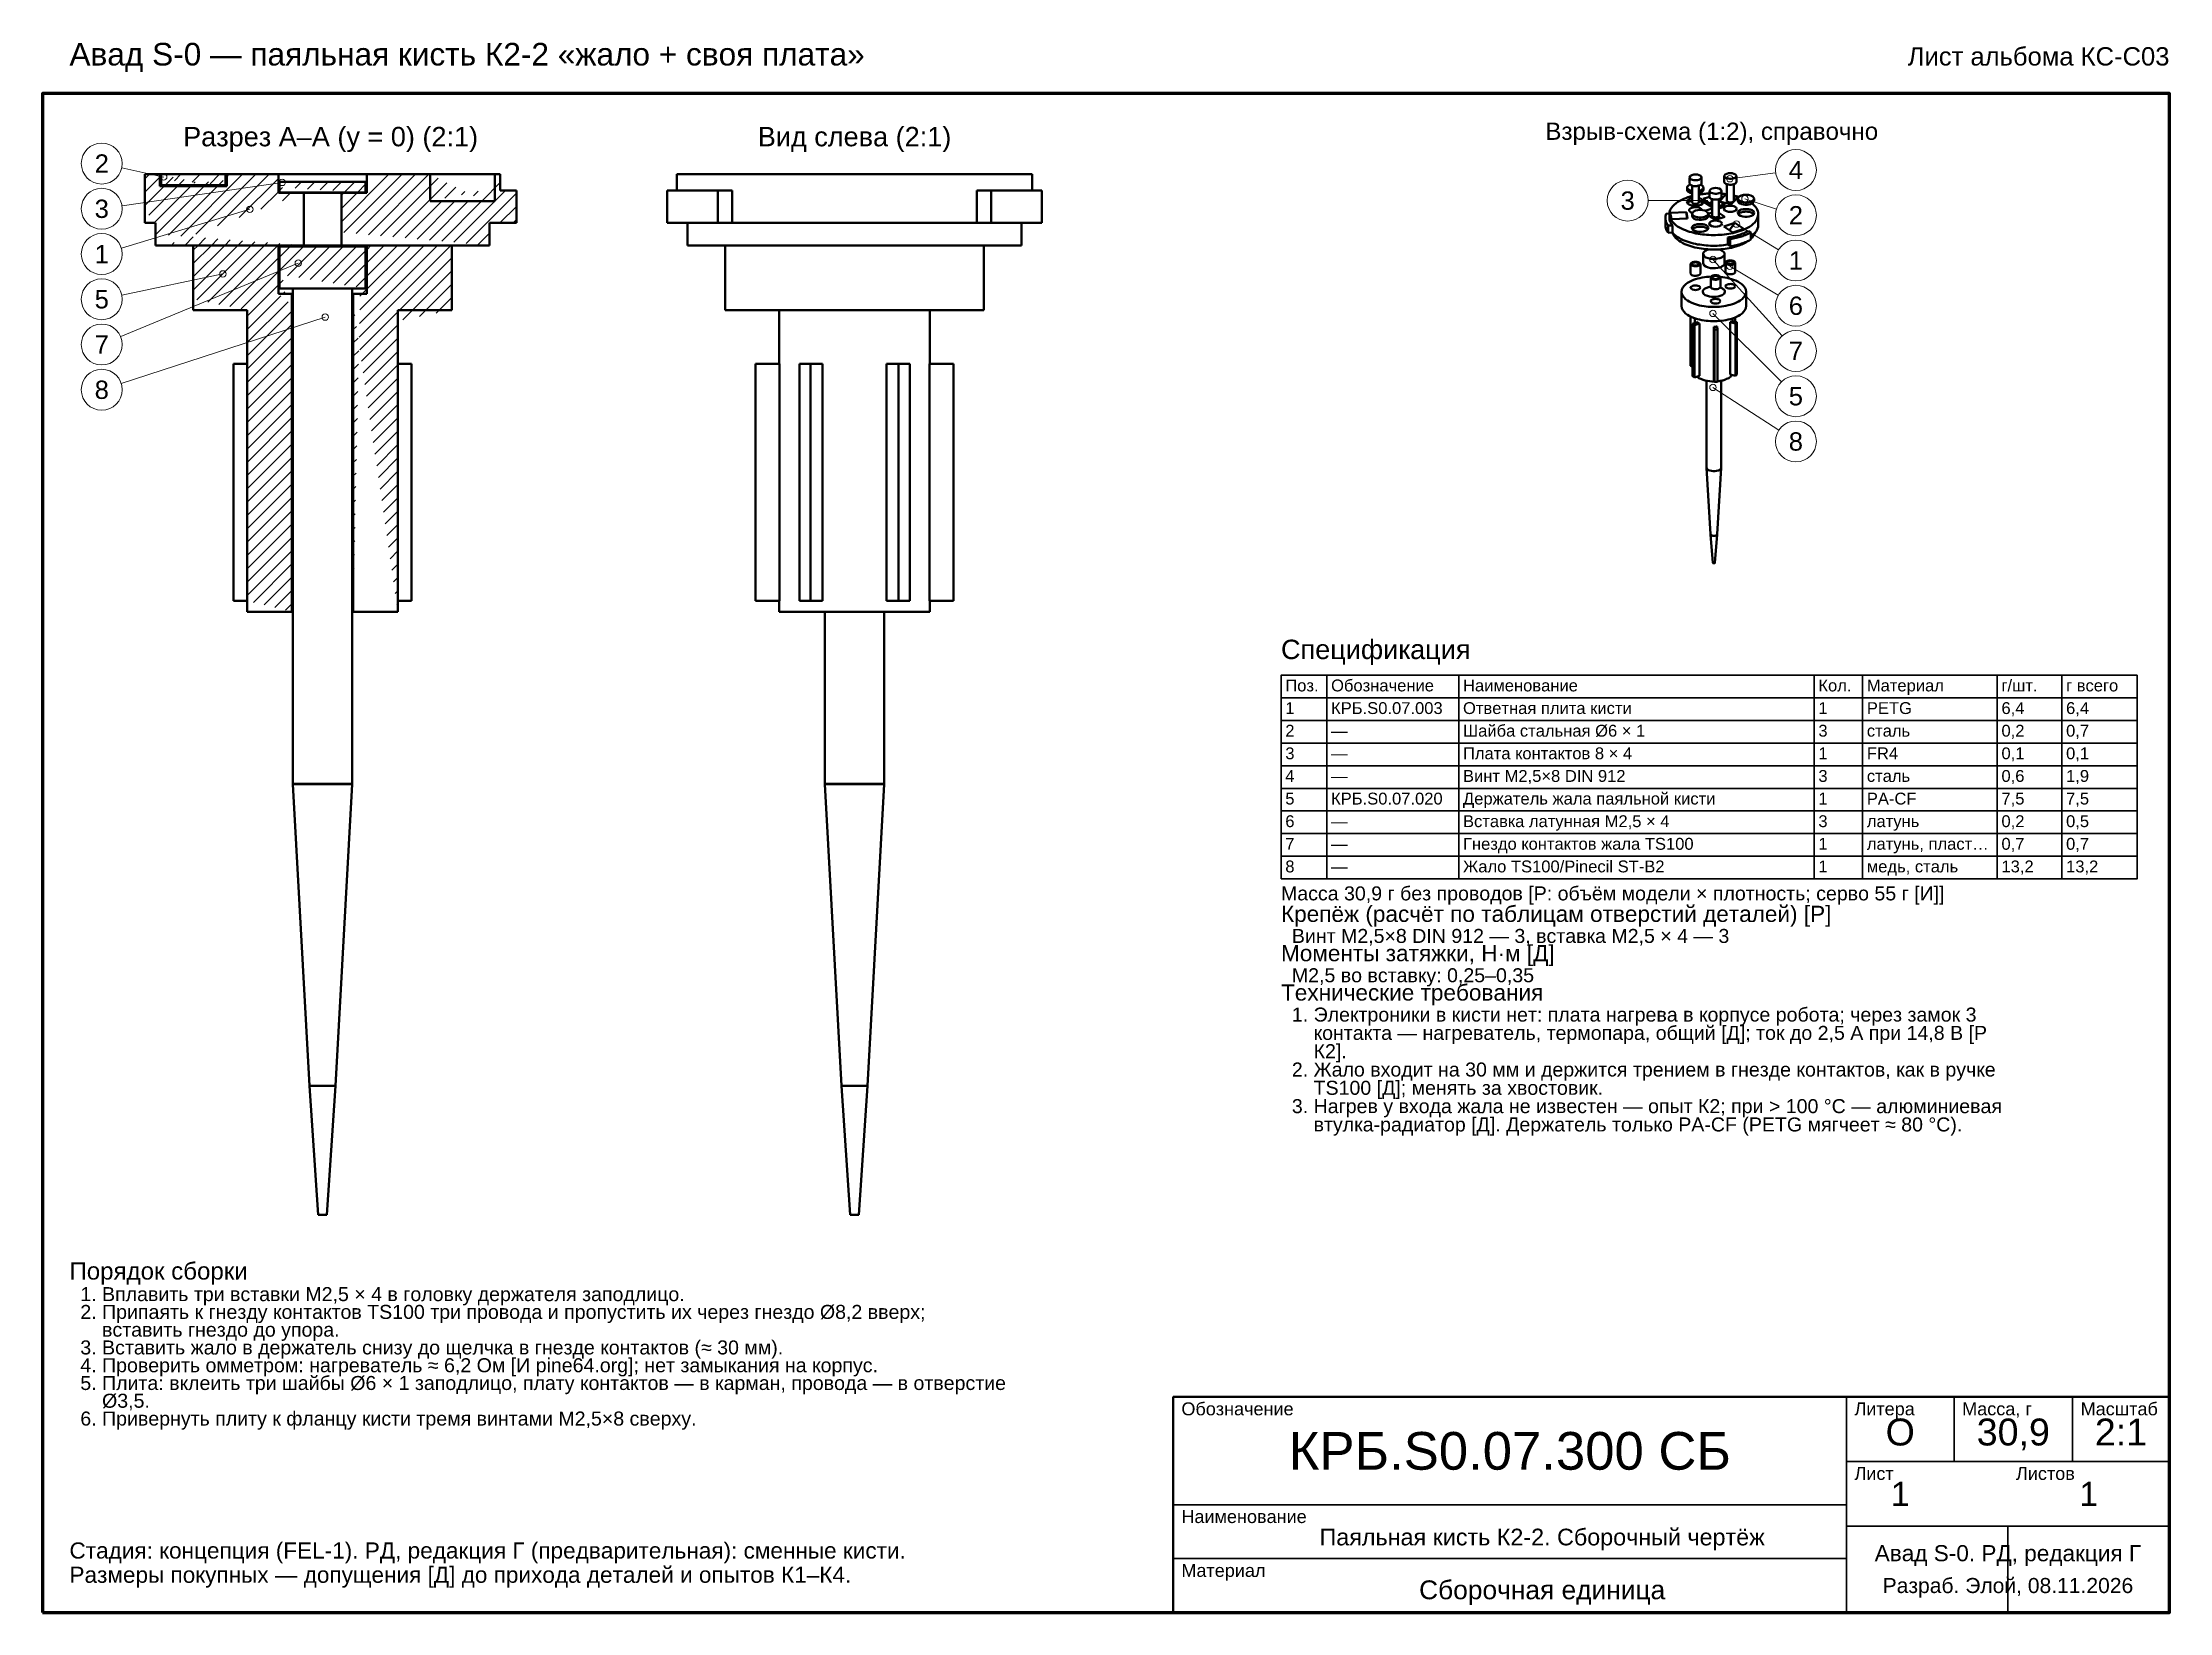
# Model space of a CAD drawing. Header units: millimetres. Extents: x 10 to 208, y 2 to 148.
import ezdxf
from ezdxf.enums import TextEntityAlignment as Align

# ---------------------------------------------------------------- set-up
doc = ezdxf.new("R2010")
doc.units = ezdxf.units.MM
doc.header["$LTSCALE"] = 0.5
for name, color, linetype, lineweight in [('КОНТУР', 7, 'Continuous', 50), ('РАЗМЕРЫ', 5, 'Continuous', 18), ('РАМКА', 7, 'Continuous', 70), ('ТАБЛИЦА', 7, 'Continuous', 35), ('ТЕКСТ', 7, 'Continuous', 25), ('ШТРИХОВКА', 8, 'Continuous', 9)]:
    doc.layers.add(name, color=color, linetype=linetype, lineweight=lineweight)
doc.styles.add('GOST', font='arial.ttf')

msp = doc.modelspace()

# ---------------------------------------------------------------- texts
at = {"layer": 'ТЕКСТ', "style": 'GOST'}
for s, height, p in [('Авад S-0 — паяльная кисть К2-2 «жало + своя плата»', 2.1, (12.5, 146.1)), ('Спецификация', 1.8, (125, 91)), ('Поз.', 1.1, (125.4, 88)), ('Обозначение', 1.1, (129.65, 88)), ('Наименование', 1.1, (141.9, 88)), ('Кол.', 1.1, (174.9, 88)), ('Материал', 1.1, (179.4, 88)), ('г/шт.', 1.1, (191.9, 88)), ('1', 1.1, (125.4, 85.9)), ('КРБ.S0.07.003', 1.1, (129.65, 85.9)), ('Ответная плита кисти', 1.1, (141.9, 85.9)), ('1', 1.1, (174.9, 85.9)), ('PETG', 1.1, (179.4, 85.9)), ('6,4', 1.1, (191.9, 85.9)), ('6,4', 1.1, (197.9, 85.9)), ('г всего', 1.1, (197.9, 88)), ('Шайба стальная Ø6 × 1', 1.1, (141.9, 83.8)), ('2', 1.1, (125.4, 83.8)), ('—', 1.1, (129.65, 83.8)), ('3', 1.1, (174.9, 83.8)), ('сталь', 1.1, (179.4, 83.8)), ('0,2', 1.1, (191.9, 83.8)), ('0,7', 1.1, (197.9, 83.8)), ('3', 1.1, (125.4, 81.7)), ('—', 1.1, (129.65, 81.7)), ('Плата контактов 8 × 4', 1.1, (141.9, 81.7)), ('1', 1.1, (174.9, 81.7)), ('FR4', 1.1, (179.4, 81.7)), ('0,1', 1.1, (191.9, 81.7)), ('0,1', 1.1, (197.9, 81.7)), ('4', 1.1, (125.4, 79.6)), ('—', 1.1, (129.65, 79.6)), ('Винт M2,5×8 DIN 912', 1.1, (141.9, 79.6)), ('3', 1.1, (174.9, 79.6)), ('сталь', 1.1, (179.4, 79.6)), ('0,6', 1.1, (191.9, 79.6)), ('1,9', 1.1, (197.9, 79.6)), ('5', 1.1, (125.4, 77.5)), ('КРБ.S0.07.020', 1.1, (129.65, 77.5)), ('Держатель жала паяльной кисти', 1.1, (141.9, 77.5)), ('1', 1.1, (174.9, 77.5)), ('PA-CF', 1.1, (179.4, 77.5)), ('7,5', 1.1, (191.9, 77.5)), ('7,5', 1.1, (197.9, 77.5)), ('6', 1.1, (125.4, 75.4)), ('—', 1.1, (129.65, 75.4)), ('Вставка латунная M2,5 × 4', 1.1, (141.9, 75.4)), ('3', 1.1, (174.9, 75.4)), ('латунь', 1.1, (179.4, 75.4)), ('0,2', 1.1, (191.9, 75.4)), ('0,5', 1.1, (197.9, 75.4)), ('7', 1.1, (125.4, 73.3)), ('—', 1.1, (129.65, 73.3)), ('Гнездо контактов жала TS100', 1.1, (141.9, 73.3)), ('1', 1.1, (174.9, 73.3)), ('латунь, пласт…', 1.1, (179.4, 73.3)), ('0,7', 1.1, (191.9, 73.3)), ('0,7', 1.1, (197.9, 73.3)), ('8', 1.1, (125.4, 71.2)), ('—', 1.1, (129.65, 71.2)), ('Жало TS100/Pinecil ST-B2', 1.1, (141.9, 71.2)), ('1', 1.1, (174.9, 71.2)), ('медь, сталь', 1.1, (179.4, 71.2)), ('13,2', 1.1, (191.9, 71.2)), ('13,2', 1.1, (197.9, 71.2)), ('Масса 30,9 г без проводов [Р: объём модели × плотность; серво 55 г [И]]', 1.3, (125, 68.6)), ('Крепёж (расчёт по таблицам отверстий деталей) [Р]', 1.5, (125, 66.6)), ('  Винт M2,5×8 DIN 912 — 3, вставка M2,5 × 4 — 3', 1.3, (125, 64.65)), ('Моменты затяжки, Н·м [Д]', 1.5, (125, 62.95)), ('  M2,5 во вставку: 0,25–0,35', 1.3, (125, 61)), ('Технические требования', 1.5, (125, 59.3)), ('  1. Электроники в кисти нет: плата нагрева в корпусе робота; через замок 3', 1.3, (125, 57.35)), ('      контакта — нагреватель, термопара, общий [Д]; ток до 2,5 А при 14,8 В [Р', 1.3, (125, 55.65)), ('      К2].', 1.3, (125, 53.95)), ('  2. Жало входит на 30 мм и держится трением в гнезде контактов, как в ручке', 1.3, (125, 52.25)), ('      TS100 [Д]; менять за хвостовик.', 1.3, (125, 50.55)), ('  3. Нагрев у входа жала не известен — опыт К2; при > 100 °C — алюминиевая', 1.3, (125, 48.85)), ('      втулка-радиатор [Д]. Держатель только PA-CF (PETG мягчеет ≈ 80 °C).', 1.3, (125, 47.15)), ('Порядок сборки', 1.6, (12.5, 33.4)), ('  1. Вплавить три вставки M2,5 × 4 в головку держателя заподлицо.', 1.3, (12.5, 31.4)), ('  2. Припаять к гнезду контактов TS100 три провода и пропустить их через гнездо Ø8,2 вверх;', 1.3, (12.5, 29.75)), ('  3. Вставить жало в держатель снизу до щелчка в гнезде контактов (≈ 30 мм).', 1.3, (12.5, 26.45)), ('      вставить гнездо до упора.', 1.3, (12.5, 28.1)), ('  4. Проверить омметром: нагреватель ≈ 6,2 Ом [И pine64.org]; нет замыкания на корпус.', 1.3, (12.5, 24.8)), ('  5. Плита: вклеить три шайбы Ø6 × 1 заподлицо, плату контактов — в карман, провода — в отверстие', 1.3, (12.5, 23.15)), ('      Ø3,5.', 1.3, (12.5, 21.5)), ('Обозначение', 1.2, (115.75, 20.8)), ('Литера', 1.2, (178.25, 20.8)), ('Масса, г', 1.2, (188.25, 20.8)), ('Масштаб', 1.2, (199.25, 20.8)), ('  6. Привернуть плиту к фланцу кисти тремя винтами M2,5×8 сверху.', 1.3, (12.5, 19.85)), ('Лист', 1.2, (178.25, 14.8)), ('Листов', 1.2, (193.25, 14.8)), ('Наименование', 1.2, (115.75, 10.8)), ('Стадия: концепция (FEL-1). РД, редакция Г (предварительная): сменные кисти.', 1.5, (12.5, 7.5)), ('Размеры покупных — допущения [Д] до прихода деталей и опытов К1–К4.', 1.5, (12.5, 5.25)), ('Материал', 1.2, (115.75, 5.8))]:
    msp.add_text(s, height=height, dxfattribs=at).set_placement(p)
msp.add_text('Лист альбома КС-С03', height=1.7, dxfattribs=at).set_placement((207.5, 146.1), align=Align.RIGHT)
for s, height, p in [('Разрез А–А (y = 0) (2:1)', 1.8, (36.75, 139.5)), ('Вид слева (2:1)', 1.8, (85.4, 139.5)), ('Взрыв-схема (1:2), справочно', 1.6, (165, 140)), ('2', 1.7, (15.5, 137)), ('4', 1.7, (172.81, 136.4)), ('3', 1.7, (157.19, 133.56)), ('3', 1.7, (15.5, 132.8)), ('2', 1.7, (172.81, 132.2)), ('1', 1.7, (15.5, 128.6)), ('1', 1.7, (172.81, 128)), ('5', 1.7, (15.5, 124.4)), ('6', 1.7, (172.81, 123.8)), ('7', 1.7, (15.5, 120.2)), ('7', 1.7, (172.81, 119.6)), ('8', 1.7, (15.5, 116)), ('5', 1.7, (172.81, 115.4)), ('8', 1.7, (172.81, 111.2)), ('О', 2.5, (182.5, 19.25)), ('30,9', 2.5, (193, 19.25)), ('2:1', 2.5, (203, 19.25)), ('КРБ.S0.07.300 СБ', 3.5, (146.25, 17.5)), ('1', 2.25, (182.5, 13.5)), ('1', 2.25, (200, 13.5)), ('Паяльная кисть К2-2. Сборочный чертёж', 1.5501, (149.25, 9.5)), ('Авад S-0. РД, редакция Г', 1.5, (192.5, 8)), ('Сборочная единица', 1.75, (149.25, 4.6)), ('Разраб. Элой, 08.11.2026', 1.4, (192.5, 5))]:
    msp.add_text(s, height=height, dxfattribs=at).set_placement(p, align=Align.MIDDLE_CENTER)

# ---------------------------------------------------------------- hatches: boundary and pattern name
at = {"layer": 'ШТРИХОВКА'}
h = msp.add_hatch(dxfattribs=at)
h.set_pattern_fill('ANSI31', scale=0.275)
h.paths.add_polyline_path([(20.9, 136), (20.2, 136), (19.5, 136), (19.5, 134.87), (19.5, 133.75), (19.5, 132.62), (20.5, 131.5), (20, 131.5), (20.5, 131.5), (20.5, 130.45), (34.25, 129.4), (33.19, 129.4), (32.13, 129.4), (31.08, 129.4), (30.02, 129.4), (28.96, 129.4), (27.9, 129.4), (26.85, 129.4), (25.79, 129.4), (24.73, 129.4), (23.67, 129.4), (22.62, 129.4), (21.56, 129.4), (34.25, 134.29), (34.25, 133.07), (34.25, 131.85), (34.25, 130.62), (34.25, 134.29), (33.08, 134.29), (31.9, 134.29), (31.9, 135.15), (31.9, 136), (30.7, 136), (29.5, 136), (28.3, 136), (27.1, 136), (27.1, 135.45), (20.9, 134.9), (21.93, 134.9), (22.97, 134.9), (24, 134.9), (25.03, 134.9), (26.07, 134.9), (20.9, 136), (20.9, 135.45)])
h = msp.add_hatch(dxfattribs=at)
h.set_pattern_fill('ANSI31', scale=0.4)
h.paths.add_polyline_path([(27, 135), (27, 135.5), (27, 136), (26, 136), (25, 136), (24, 136), (23, 136), (22, 136), (21, 136), (21, 135.5), (27, 135), (26, 135), (25, 135), (24, 135), (23, 135), (22, 135)])
h = msp.add_hatch(dxfattribs=at)
h.set_pattern_fill('ANSI31', scale=0.275)
h.paths.add_polyline_path([(40, 134.3), (39, 134.3), (38, 134.3), (37, 134.3), (36, 134.3), (35, 134.3), (34, 134.3), (33, 134.3), (40, 134.3), (40, 134.8), (40, 135.3), (39, 135.3), (38, 135.3), (37, 135.3), (36, 135.3), (35, 135.3), (34, 135.3), (33, 135.3), (32, 134.3), (32, 134.8)])
h = msp.add_hatch(dxfattribs=at)
h.set_pattern_fill('ANSI31', scale=0.275)
h.paths.add_polyline_path([(54, 131.5), (54, 132.5), (54, 133.5), (54, 134.5), (53.25, 134.5), (52.5, 134.5), (52.5, 135.25), (52.5, 136), (52.25, 136), (52, 136), (52, 134.75), (46, 133.5), (47, 133.5), (48, 133.5), (49, 133.5), (50, 133.5), (51, 133.5), (46, 136), (46, 134.75), (46, 136), (44.82, 136), (43.64, 136), (42.46, 136), (41.28, 136), (40.1, 134.29), (40.1, 135.15), (40.1, 134.29), (38.92, 134.29), (37.75, 134.29), (37.75, 133.07), (37.75, 131.85), (37.75, 130.62), (51.5, 129.4), (50.44, 129.4), (49.38, 129.4), (48.33, 129.4), (47.27, 129.4), (46.21, 129.4), (45.15, 129.4), (44.1, 129.4), (43.04, 129.4), (41.98, 129.4), (40.92, 129.4), (39.87, 129.4), (38.81, 129.4), (51.5, 129.4), (51.5, 130.45), (51.9, 131.5), (51.7, 131.5), (52.5, 131.5), (52.2, 131.5), (54, 131.5), (53.25, 131.5)])
h = msp.add_hatch(dxfattribs=at)
h.set_pattern_fill('ANSI31', scale=0.275)
h.paths.add_polyline_path([(31.9, 129.4), (30.77, 129.4), (29.64, 129.4), (28.51, 129.4), (27.39, 129.4), (26.26, 129.4), (25.13, 129.4), (24, 129.4), (24, 128.4), (24, 127.4), (24, 126.4), (24, 125.4), (24, 124.4), (29, 123.4), (28, 123.4), (27, 123.4), (26, 123.4), (25, 123.4), (29, 123.4), (29, 122.4), (29, 121.4), (29, 120.4), (29, 119.4), (29, 118.4), (29, 117.4), (29, 116.4), (29, 115.4), (29, 114.4), (29, 113.4), (29, 112.4), (29, 111.4), (29, 110.4), (29, 109.4), (29, 108.4), (29, 107.4), (29, 106.4), (29, 105.4), (29, 104.4), (29, 103.4), (29, 102.4), (29, 101.4), (29, 100.4), (29, 99.4), (29, 98.4), (29, 97.4), (29, 96.4), (33.15, 95.4), (32.11, 95.4), (31.08, 95.4), (30.04, 95.4), (33.15, 95.4), (33.15, 96.42), (33.15, 97.43), (33.15, 98.45), (33.15, 99.47), (33.15, 100.49), (33.15, 101.5), (33.15, 102.52), (33.15, 103.54), (33.15, 104.56), (33.15, 105.57), (33.15, 106.59), (33.15, 107.61), (33.15, 108.62), (33.15, 109.64), (33.15, 110.66), (33.15, 111.68), (33.15, 112.69), (33.15, 113.71), (33.15, 114.73), (33.15, 115.74), (33.15, 116.76), (33.15, 117.78), (33.15, 118.8), (33.15, 119.81), (33.15, 120.83), (33.15, 121.85), (33.15, 122.87), (33.15, 123.88), (31.9, 124.9), (32.52, 124.9), (31.9, 129.4), (31.9, 128.27), (31.9, 127.15), (31.9, 126.02)])
h = msp.add_hatch(dxfattribs=at)
h.set_pattern_fill('ANSI31', scale=0.275)
h.paths.add_polyline_path([(40, 125.4), (40, 126.7), (40, 128), (40, 129.3), (39, 129.3), (38, 129.3), (37, 129.3), (36, 129.3), (35, 129.3), (34, 129.3), (33, 129.3), (32, 129.3), (32, 128), (32, 126.7), (40, 125.4), (39, 125.4), (38, 125.4), (37, 125.4), (36, 125.4), (35, 125.4), (34, 125.4), (33, 125.4)])
h = msp.add_hatch(dxfattribs=at)
h.set_pattern_fill('ANSI31', scale=0.275)
h.paths.add_polyline_path([(48, 123.4), (48, 124.4), (48, 125.4), (48, 126.4), (48, 127.4), (48, 128.4), (48, 129.4), (46.87, 129.4), (45.74, 129.4), (44.61, 129.4), (43.49, 129.4), (42.36, 129.4), (41.23, 129.4), (40.1, 129.4), (40.1, 128.27), (40.1, 127.15), (40.1, 126.02), (38.85, 124.9), (39.48, 124.9), (38.85, 95.4), (38.85, 96.42), (38.85, 97.43), (38.85, 98.45), (38.85, 99.47), (38.85, 100.49), (38.85, 101.5), (38.85, 102.52), (38.85, 103.54), (38.85, 104.56), (38.85, 105.57), (38.85, 106.59), (38.85, 107.61), (38.85, 108.62), (38.85, 109.64), (38.85, 110.66), (38.85, 111.68), (38.85, 112.69), (38.85, 113.71), (38.85, 114.73), (38.85, 115.74), (38.85, 116.76), (38.85, 117.78), (38.85, 118.8), (38.85, 119.81), (38.85, 120.83), (38.85, 121.85), (38.85, 122.87), (38.85, 123.88), (43, 95.4), (41.96, 95.4), (40.92, 95.4), (39.89, 95.4), (43, 95.4), (43, 96.4), (43, 97.4), (43, 98.4), (43, 99.4), (43, 100.4), (43, 101.4), (43, 102.4), (43, 103.4), (43, 104.4), (43, 105.4), (43, 106.4), (43, 107.4), (43, 108.4), (43, 109.4), (43, 110.4), (43, 111.4), (43, 112.4), (43, 113.4), (43, 114.4), (43, 115.4), (43, 116.4), (43, 117.4), (43, 118.4), (43, 119.4), (43, 120.4), (43, 121.4), (43, 122.4), (48, 123.4), (47, 123.4), (46, 123.4), (45, 123.4), (44, 123.4)])

# ---------------------------------------------------------------- linework, layer by layer
at = {"layer": 'КОНТУР'}
for p, q in [((19.5, 136), (19.5, 131.5)), ((20.9, 136), (19.5, 136)), ((20.9, 136), (20.9, 134.9)), ((20.9, 134.9), (27.1, 134.9)), ((21, 136), (21, 135)), ((27, 136), (21, 136)), ((27, 135), (21, 135)), ((27, 135), (27, 136)), ((31.9, 136), (27.1, 136)), ((27.1, 136), (27.1, 134.9)), ((40.1, 136), (31.9, 136)), ((31.9, 134.29), (31.9, 136)), ((32, 134.3), (32, 135.3)), ((40, 135.3), (32, 135.3)), ((40, 134.3), (40, 135.3)), ((46, 136), (40.1, 136)), ((40.1, 134.29), (40.1, 136)), ((46, 136), (46, 133.5)), ((52, 136), (46, 136)), ((52.5, 136), (52, 136)), ((52, 136), (52, 133.5)), ((52.5, 134.5), (52.5, 136)), ((54, 134.5), (52.5, 134.5)), ((54, 131.5), (54, 134.5)), ((68, 134.5), (68, 131.5)), ((68.9, 136), (68.9, 134.5)), ((72.7, 134.5), (74.05, 134.5)), ((72.7, 134.5), (72.7, 131.5)), ((74.05, 134.5), (74.05, 131.5)), ((96.75, 134.5), (96.75, 131.5)), ((98.1, 134.5), (96.75, 134.5)), ((98.1, 134.5), (98.1, 131.5)), ((101.9, 136), (101.9, 134.5)), ((102.8, 134.5), (102.8, 131.5)), ((162.72, 134.77), (162.72, 134.55)), ((162.93, 135.71), (162.93, 135.16)), ((163.18, 134.94), (163.18, 133.4)), ((163.8, 134.94), (163.8, 133.4)), ((164.05, 135.71), (164.05, 135.16)), ((164.22, 134.77), (164.22, 134.55)), ((164.79, 134.47), (164.79, 133.91)), ((165.91, 134.47), (165.91, 133.91)), ((166.16, 135.85), (166.16, 135.3)), ((166.41, 135.08), (166.41, 133.53)), ((167.04, 135.08), (167.04, 133.53)), ((167.29, 135.85), (167.29, 135.3)), ((34.25, 134.29), (31.9, 134.29)), ((40, 134.3), (32, 134.3)), ((34.25, 134.29), (34.25, 129.4)), ((40.1, 134.29), (37.75, 134.29)), ((37.75, 134.29), (37.75, 129.4)), ((46, 133.5), (52, 133.5)), ((160.76, 132.34), (161.06, 132.35)), ((162.64, 132.49), (161.15, 132.42)), ((161.26, 131.84), (161.15, 132.42)), ((162.75, 131.9), (162.64, 132.49)), ((162.68, 131.9), (162.64, 132.49)), ((163.17, 132.34), (163.17, 132.12)), ((164.2, 133.72), (164.79, 133.91)), ((164.2, 133.49), (164.2, 133.72)), ((164.2, 133.72), (165.04, 133.16)), ((164.2, 133.49), (165.04, 132.94)), ((164.39, 132.62), (165.03, 132.83)), ((164.67, 132.34), (165.03, 132.46)), ((164.67, 132.34), (164.67, 132.12)), ((165.04, 132.83), (165.03, 132.83)), ((165.03, 132.46), (165.03, 132.83)), ((165.03, 132.46), (165.04, 132.45)), ((165.04, 133.69), (165.04, 132.15)), ((165.66, 133.69), (165.66, 132.15)), ((165.66, 133.56), (166.17, 133.22)), ((165.66, 133.05), (166.17, 133.22)), ((165.66, 132.83), (166.17, 133)), ((166.21, 132.04), (165.66, 132.41)), ((166.31, 134.12), (165.72, 133.52)), ((165.82, 133.45), (166.81, 133.24)), ((166.17, 133), (166.17, 133.22)), ((166.31, 134.12), (166.41, 134.1)), ((166.31, 134.12), (166.41, 134)), ((166.69, 133.26), (166.82, 133.39)), ((166.81, 133.24), (167.44, 133.87)), ((167.04, 133.96), (167.44, 133.87)), ((167.04, 133.57), (167.44, 133.87)), ((167.43, 133.74), (167.43, 133.52)), ((168.93, 133.74), (168.93, 133.52)), ((20.5, 131.5), (19.5, 131.5)), ((20.5, 131.5), (20.5, 129.4)), ((51.5, 129.4), (51.5, 131.5)), ((51.9, 131.5), (51.5, 131.5)), ((52.5, 131.5), (51.9, 131.5)), ((54, 131.5), (52.5, 131.5)), ((69.9, 131.5), (69.9, 129.4)), ((72.7, 131.5), (74.05, 131.5)), ((98.1, 131.5), (96.75, 131.5)), ((100.9, 131.5), (100.9, 129.4)), ((160.69, 131.96), (160.69, 131.3)), ((160.96, 131.24), (161.35, 131.25)), ((160.96, 131.24), (160.96, 130.58)), ((160.96, 130.58), (161.35, 130.59)), ((161.06, 132.3), (161.06, 131.96)), ((161.26, 131.84), (162.75, 131.9)), ((161.35, 131.25), (161.35, 130.59)), ((165.35, 131.76), (164.67, 132.21)), ((165.35, 131.76), (166.21, 132.04)), ((165.61, 132.07), (165.83, 131.92)), ((167.13, 131.5), (166.11, 131.17)), ((166.11, 131.17), (166.97, 130.59)), ((167.13, 131.5), (166.64, 130.81)), ((167.99, 130.93), (166.97, 130.59)), ((167.99, 130.93), (167.13, 131.5)), ((168.64, 130.61), (168.42, 130.76)), ((168.64, 130.61), (168.64, 129.95)), ((169.31, 132.3), (169.31, 131.3)), ((34.25, 129.4), (20.5, 129.4)), ((24, 129.4), (24, 123.4)), ((31.9, 129.4), (24, 129.4)), ((31.9, 129.4), (31.9, 124.9)), ((32, 129.3), (32, 125.4)), ((40, 129.3), (32, 129.3)), ((51.5, 129.4), (37.75, 129.4)), ((40, 125.4), (40, 129.3)), ((48, 129.4), (40.1, 129.4)), ((40.1, 129.4), (40.1, 124.9)), ((48, 123.4), (48, 129.4)), ((73.4, 129.4), (73.4, 123.4)), ((97.4, 129.4), (97.4, 123.4)), ((164.19, 128.61), (164.19, 127.75)), ((166.19, 128.61), (166.19, 127.75)), ((166.72, 129.98), (166.49, 130.13)), ((166.49, 130.13), (166.49, 129.47)), ((166.72, 129.32), (166.49, 129.47)), ((166.72, 129.98), (166.72, 129.32)), ((163.04, 127.68), (163.04, 126.8)), ((163.94, 127.68), (163.94, 126.8)), ((164.9, 126.43), (164.9, 125.55)), ((165.8, 126.43), (165.8, 125.55)), ((166.27, 127.81), (166.27, 126.93)), ((167.17, 127.81), (167.17, 126.93)), ((31.9, 124.9), (33.15, 124.9)), ((40, 125.4), (32, 125.4)), ((33.15, 95.4), (33.15, 124.9)), ((33.25, 125.4), (33.25, 79.41)), ((38.75, 79.41), (38.75, 125.4)), ((38.85, 124.9), (40.1, 124.9)), ((38.85, 95.4), (38.85, 124.9)), ((162.19, 125.1), (162.19, 123.78)), ((168.19, 125.1), (168.19, 123.78)), ((29, 123.4), (24, 123.4)), ((29, 123.4), (29, 95.4)), ((48, 123.4), (43, 123.4)), ((43, 95.4), (43, 123.4)), ((78.4, 123.4), (78.4, 118.4)), ((92.4, 123.4), (92.4, 118.4)), ((163.04, 118.21), (163.04, 122.79)), ((163.44, 122.63), (163.44, 122.18)), ((166.94, 122.63), (166.94, 122.37)), ((167.16, 122.32), (167.16, 122.71)), ((163.67, 122.26), (163.22, 122.11)), ((163.22, 122.11), (163.39, 121.99)), ((163.22, 117.25), (163.22, 122.11)), ((163.85, 122.14), (163.39, 121.99)), ((163.39, 117.14), (163.39, 121.99)), ((163.85, 122.14), (163.85, 117.29)), ((165.19, 121.85), (165.19, 116.99)), ((165.19, 121.85), (165.24, 121.59)), ((165.24, 121.59), (165.54, 121.6)), ((165.24, 116.73), (165.24, 121.59)), ((165.49, 121.86), (165.54, 121.6)), ((165.54, 116.75), (165.54, 121.6)), ((166.7, 122.26), (166.7, 117.41)), ((166.7, 122.26), (167.21, 122.15)), ((166.83, 122.39), (167.34, 122.28)), ((167.21, 122.15), (167.34, 122.28)), ((167.21, 117.3), (167.21, 122.15)), ((167.34, 117.42), (167.34, 122.28)), ((29, 118.4), (27.73, 118.4)), ((27.73, 96.4), (27.73, 118.4)), ((43, 118.4), (44.27, 118.4)), ((44.27, 96.4), (44.27, 118.4)), ((78.42, 118.4), (76.2, 118.4)), ((76.2, 96.4), (76.2, 118.4)), ((78.42, 118.4), (78.42, 96.4)), ((80.28, 118.4), (81.32, 118.4)), ((80.28, 96.4), (80.28, 118.4)), ((82.43, 118.4), (81.32, 118.4)), ((81.32, 96.4), (81.32, 118.4)), ((82.43, 118.4), (82.43, 96.4)), ((88.37, 118.4), (88.37, 96.4)), ((88.37, 118.4), (89.48, 118.4)), ((89.48, 118.4), (90.52, 118.4)), ((89.48, 96.4), (89.48, 118.4)), ((90.52, 96.4), (90.52, 118.4)), ((92.37, 118.4), (92.37, 96.4)), ((92.37, 118.4), (94.6, 118.4)), ((94.6, 96.4), (94.6, 118.4)), ((163.22, 118.17), (163.04, 118.21)), ((163.22, 117.25), (163.39, 117.14)), ((163.85, 117.29), (163.39, 117.14)), ((164.5, 116.84), (164.5, 108.77)), ((165.19, 116.99), (165.24, 116.73)), ((165.24, 116.73), (165.54, 116.75)), ((165.87, 116.84), (165.87, 108.77)), ((166.7, 117.41), (167.21, 117.3)), ((167.21, 117.3), (167.34, 117.42)), ((164.5, 108.77), (164.5, 108.77)), ((164.89, 102.58), (164.5, 108.75)), ((165.49, 102.58), (165.87, 108.75)), ((165.87, 108.77), (165.87, 108.77)), ((165.09, 99.93), (164.89, 102.57)), ((165.29, 99.93), (165.49, 102.57)), ((29, 96.4), (27.73, 96.4)), ((33.15, 95.4), (29, 95.4)), ((43, 95.4), (38.85, 95.4)), ((43, 96.4), (44.27, 96.4)), ((78.42, 96.4), (76.2, 96.4)), ((78.4, 96.4), (78.4, 95.4)), ((80.28, 96.4), (81.32, 96.4)), ((82.43, 96.4), (81.32, 96.4)), ((82.65, 95.4), (82.65, 79.41)), ((88.15, 95.4), (88.15, 79.41)), ((88.37, 96.4), (89.48, 96.4)), ((89.48, 96.4), (90.52, 96.4)), ((92.37, 96.4), (94.6, 96.4)), ((92.4, 96.4), (92.4, 95.4)), ((33.25, 79.41), (33.25, 79.4)), ((34.8, 51.4), (33.25, 79.4)), ((37.2, 51.4), (38.75, 79.4)), ((38.75, 79.4), (38.75, 79.41)), ((82.65, 79.41), (82.65, 79.4)), ((84.2, 51.4), (82.65, 79.4)), ((86.6, 51.4), (88.15, 79.4)), ((88.15, 79.41), (88.15, 79.4)), ((35.6, 39.4), (34.8, 51.4)), ((36.4, 39.4), (37.2, 51.4)), ((85, 39.4), (84.2, 51.4)), ((85.8, 39.4), (86.6, 51.4))]:
    msp.add_line(p, q, dxfattribs=at)
for points in [[(20.9, 136), (20.91, 136), (20.93, 136), (20.94, 136), (20.95, 136), (20.96, 136), (20.98, 136), (20.99, 136), (21, 136)], [(27, 136), (27.01, 136), (27.02, 136), (27.04, 136), (27.05, 136), (27.06, 136), (27.07, 136), (27.09, 136), (27.1, 136)], [(68, 134.5), (68.23, 134.5), (68.45, 134.5), (68.68, 134.5), (68.9, 134.5), (69.13, 134.5), (69.36, 134.5), (69.58, 134.5), (69.81, 134.5)], [(68.9, 136), (69.7, 136), (70.51, 136), (71.31, 136), (72.12, 136), (72.92, 136), (73.73, 136), (74.53, 136), (75.34, 136), (76.14, 136), (76.95, 136), (77.75, 136), (78.56, 136), (79.36, 136), (80.17, 136), (80.97, 136), (81.78, 136), (82.58, 136), (83.39, 136), (84.19, 136), (85, 136), (85.8, 136), (86.6, 136), (87.41, 136), (88.21, 136), (89.02, 136), (89.82, 136), (90.63, 136), (91.43, 136), (92.24, 136), (93.04, 136), (93.85, 136), (94.65, 136), (95.46, 136), (96.26, 136), (97.07, 136), (97.87, 136), (98.68, 136), (99.48, 136), (100.29, 136), (101.09, 136), (101.9, 136)], [(69.81, 134.5), (70.17, 134.5), (70.53, 134.5), (70.89, 134.5), (71.25, 134.5), (71.62, 134.5), (71.98, 134.5), (72.34, 134.5), (72.7, 134.5)], [(98.1, 134.5), (98.46, 134.5), (98.82, 134.5), (99.18, 134.5), (99.54, 134.5), (99.9, 134.5), (100.26, 134.5), (100.62, 134.5), (100.99, 134.5)], [(100.99, 134.5), (101.21, 134.5), (101.44, 134.5), (101.66, 134.5), (101.89, 134.5), (102.12, 134.5), (102.34, 134.5), (102.57, 134.5), (102.8, 134.5)], [(162.99, 135.04), (162.94, 135.02), (162.89, 135), (162.85, 134.98), (162.81, 134.94), (162.77, 134.91), (162.74, 134.87), (162.72, 134.82), (162.72, 134.77)], [(162.72, 134.77), (162.73, 134.7), (162.77, 134.64), (162.83, 134.59), (162.89, 134.55), (162.96, 134.51), (163.03, 134.49), (163.1, 134.47), (163.18, 134.45)], [(162.72, 134.55), (162.73, 134.48), (162.77, 134.42), (162.83, 134.37), (162.89, 134.33), (162.96, 134.29), (163.03, 134.27), (163.1, 134.25), (163.18, 134.23)], [(164.05, 135.71), (163.97, 135.85), (163.82, 135.93), (163.66, 135.97), (163.49, 135.98), (163.32, 135.97), (163.16, 135.93), (163.01, 135.85), (162.93, 135.71)], [(162.93, 135.71), (162.98, 135.6), (163.08, 135.53), (163.2, 135.49), (163.32, 135.46), (163.44, 135.45), (163.57, 135.45), (163.69, 135.47), (163.81, 135.5)], [(162.93, 135.16), (162.98, 135.05), (163.08, 134.98), (163.2, 134.94), (163.32, 134.91), (163.44, 134.9), (163.57, 134.9), (163.69, 134.92), (163.81, 134.95)], [(163.8, 134.46), (163.81, 134.46), (163.82, 134.46), (163.84, 134.47), (163.85, 134.47), (163.86, 134.47), (163.87, 134.48), (163.89, 134.48), (163.9, 134.49)], [(163.81, 135.5), (163.85, 135.51), (163.89, 135.53), (163.93, 135.55), (163.96, 135.57), (164, 135.6), (164.02, 135.63), (164.04, 135.67), (164.05, 135.71)], [(163.81, 134.95), (163.85, 134.96), (163.89, 134.98), (163.93, 135), (163.96, 135.02), (164, 135.05), (164.02, 135.08), (164.04, 135.12), (164.05, 135.16)], [(163.9, 134.49), (163.95, 134.5), (164, 134.53), (164.05, 134.55), (164.1, 134.59), (164.14, 134.62), (164.18, 134.67), (164.21, 134.72), (164.22, 134.77)], [(163.9, 134.26), (163.95, 134.28), (164, 134.31), (164.05, 134.33), (164.1, 134.37), (164.14, 134.4), (164.18, 134.45), (164.21, 134.5), (164.22, 134.55)], [(164.22, 134.77), (164.21, 134.82), (164.19, 134.86), (164.17, 134.9), (164.13, 134.93), (164.1, 134.96), (164.06, 134.99), (164.02, 135.01), (163.98, 135.03)], [(165.91, 134.47), (165.83, 134.6), (165.68, 134.68), (165.52, 134.72), (165.35, 134.73), (165.18, 134.72), (165.02, 134.68), (164.87, 134.6), (164.79, 134.47)], [(164.79, 134.47), (164.84, 134.35), (164.94, 134.28), (165.06, 134.24), (165.18, 134.21), (165.3, 134.2), (165.43, 134.2), (165.55, 134.22), (165.67, 134.25)], [(165.67, 134.25), (165.71, 134.26), (165.75, 134.28), (165.79, 134.3), (165.83, 134.32), (165.86, 134.35), (165.89, 134.38), (165.91, 134.42), (165.91, 134.47)], [(167.29, 135.85), (167.2, 135.99), (167.05, 136.06), (166.89, 136.1), (166.72, 136.11), (166.56, 136.1), (166.39, 136.06), (166.24, 135.99), (166.16, 135.85)], [(166.16, 135.85), (166.21, 135.74), (166.31, 135.67), (166.43, 135.62), (166.55, 135.6), (166.68, 135.58), (166.8, 135.59), (166.93, 135.6), (167.05, 135.63)], [(166.16, 135.3), (166.21, 135.18), (166.31, 135.11), (166.43, 135.07), (166.55, 135.04), (166.68, 135.03), (166.8, 135.03), (166.93, 135.05), (167.05, 135.08)], [(167.05, 135.63), (167.09, 135.65), (167.13, 135.66), (167.16, 135.68), (167.2, 135.71), (167.23, 135.73), (167.26, 135.77), (167.28, 135.8), (167.29, 135.85)], [(167.05, 135.08), (167.09, 135.09), (167.13, 135.11), (167.16, 135.13), (167.2, 135.15), (167.23, 135.18), (167.26, 135.21), (167.28, 135.25), (167.29, 135.3)], [(34.25, 134.29), (34.69, 134.29), (35.12, 134.29), (35.56, 134.29), (36, 134.29), (36.44, 134.29), (36.88, 134.29), (37.31, 134.29), (37.75, 134.29)], [(160.76, 132.34), (160.74, 132.29), (160.73, 132.25), (160.72, 132.2), (160.71, 132.15), (160.7, 132.11), (160.69, 132.06), (160.69, 132.01), (160.69, 131.96)], [(163.18, 133.99), (162.98, 133.93), (162.78, 133.87), (162.59, 133.8), (162.4, 133.72), (162.21, 133.64), (162.03, 133.54), (161.85, 133.43), (161.68, 133.32), (161.52, 133.18), (161.38, 133.04), (161.25, 132.88), (161.15, 132.7), (161.09, 132.5), (161.06, 132.3)], [(162.69, 133.45), (162.7, 133.51), (162.73, 133.56), (162.77, 133.61), (162.81, 133.64), (162.86, 133.68), (162.91, 133.7), (162.97, 133.73), (163.02, 133.75)], [(164.24, 133.45), (164.15, 133.27), (163.97, 133.17), (163.77, 133.12), (163.57, 133.09), (163.36, 133.09), (163.16, 133.12), (162.96, 133.17), (162.79, 133.27), (162.69, 133.45)], [(162.74, 133.33), (162.76, 133.36), (162.8, 133.39), (162.83, 133.41), (162.87, 133.44), (162.9, 133.46), (162.94, 133.47), (162.98, 133.49), (163.02, 133.5)], [(162.89, 132.67), (162.9, 132.71), (162.92, 132.75), (162.95, 132.79), (162.98, 132.82), (163.02, 132.84), (163.06, 132.86), (163.1, 132.88), (163.14, 132.9)], [(163.19, 132.42), (163.14, 132.44), (163.09, 132.46), (163.04, 132.48), (163, 132.5), (162.96, 132.54), (162.92, 132.57), (162.9, 132.62), (162.89, 132.67)], [(163.02, 133.75), (163.04, 133.75), (163.06, 133.76), (163.08, 133.76), (163.1, 133.77), (163.12, 133.77), (163.14, 133.78), (163.16, 133.78), (163.18, 133.79)], [(163.02, 133.5), (163.04, 133.51), (163.06, 133.52), (163.08, 133.52), (163.1, 133.53), (163.12, 133.53), (163.14, 133.54), (163.16, 133.54), (163.18, 133.54)], [(163.14, 132.9), (163.27, 132.93), (163.4, 132.95), (163.53, 132.95), (163.66, 132.94), (163.79, 132.91), (163.91, 132.87), (164.02, 132.8), (164.09, 132.69)], [(164.67, 132.34), (164.56, 132.53), (164.36, 132.63), (164.14, 132.68), (163.92, 132.7), (163.7, 132.68), (163.48, 132.63), (163.28, 132.53), (163.17, 132.34)], [(163.17, 132.34), (163.24, 132.2), (163.37, 132.1), (163.53, 132.04), (163.69, 132.01), (163.86, 131.99), (164.02, 132), (164.19, 132.02), (164.35, 132.06)], [(163.18, 133.4), (163.2, 133.34), (163.26, 133.3), (163.33, 133.27), (163.39, 133.26), (163.46, 133.25), (163.53, 133.25), (163.6, 133.26), (163.67, 133.28)], [(163.67, 133.28), (163.69, 133.28), (163.71, 133.29), (163.73, 133.3), (163.75, 133.32), (163.77, 133.33), (163.79, 133.35), (163.8, 133.37), (163.8, 133.4)], [(163.8, 134.24), (163.81, 134.24), (163.82, 134.24), (163.84, 134.25), (163.85, 134.25), (163.86, 134.25), (163.87, 134.26), (163.89, 134.26), (163.9, 134.26)], [(164.79, 134.22), (164.66, 134.22), (164.54, 134.21), (164.42, 134.2), (164.29, 134.19), (164.17, 134.17), (164.05, 134.16), (163.92, 134.14), (163.8, 134.12)], [(163.8, 133.78), (163.86, 133.76), (163.91, 133.75), (163.97, 133.73), (164.02, 133.7), (164.07, 133.68), (164.12, 133.64), (164.17, 133.61), (164.2, 133.56)], [(163.8, 133.54), (163.86, 133.52), (163.91, 133.51), (163.96, 133.49), (164.02, 133.46), (164.07, 133.44), (164.11, 133.41), (164.16, 133.37), (164.2, 133.33)], [(164.24, 133.47), (164.24, 133.47), (164.24, 133.47), (164.24, 133.46), (164.24, 133.46), (164.24, 133.46), (164.24, 133.45), (164.24, 133.45), (164.24, 133.45)], [(164.35, 132.06), (164.4, 132.07), (164.46, 132.1), (164.51, 132.12), (164.55, 132.16), (164.6, 132.19), (164.63, 132.24), (164.66, 132.29), (164.67, 132.34)], [(164.79, 133.91), (164.84, 133.8), (164.94, 133.73), (165.06, 133.69), (165.18, 133.66), (165.3, 133.65), (165.43, 133.65), (165.55, 133.67), (165.67, 133.7)], [(165.67, 133.7), (165.71, 133.71), (165.75, 133.73), (165.79, 133.75), (165.83, 133.77), (165.86, 133.8), (165.89, 133.83), (165.91, 133.87), (165.91, 133.91)], [(166.41, 134.15), (166.35, 134.15), (166.29, 134.16), (166.22, 134.17), (166.16, 134.18), (166.1, 134.18), (166.04, 134.19), (165.98, 134.2), (165.91, 134.2)], [(166.12, 132.8), (166.13, 132.85), (166.15, 132.89), (166.18, 132.92), (166.22, 132.95), (166.25, 132.98), (166.29, 133), (166.34, 133.02), (166.38, 133.03)], [(167.32, 132.8), (167.23, 132.65), (167.08, 132.57), (166.9, 132.53), (166.72, 132.52), (166.55, 132.53), (166.37, 132.57), (166.21, 132.65), (166.12, 132.8)], [(166.38, 133.03), (166.51, 133.06), (166.64, 133.08), (166.77, 133.08), (166.91, 133.07), (167.04, 133.04), (167.16, 132.99), (167.27, 132.92), (167.32, 132.8)], [(166.41, 133.53), (166.44, 133.47), (166.5, 133.43), (166.56, 133.4), (166.63, 133.39), (166.7, 133.38), (166.77, 133.38), (166.84, 133.39), (166.9, 133.41)], [(166.9, 133.41), (166.93, 133.42), (166.95, 133.43), (166.97, 133.44), (166.99, 133.45), (167.01, 133.47), (167.02, 133.48), (167.03, 133.51), (167.04, 133.53)], [(167.5, 133.9), (167.45, 133.92), (167.39, 133.93), (167.33, 133.95), (167.27, 133.97), (167.21, 133.98), (167.15, 134), (167.09, 134.01), (167.04, 134.03)], [(167.4, 132.42), (167.41, 132.48), (167.44, 132.53), (167.48, 132.57), (167.52, 132.61), (167.57, 132.65), (167.62, 132.67), (167.68, 132.7), (167.73, 132.72)], [(168.95, 132.42), (168.86, 132.24), (168.68, 132.14), (168.48, 132.08), (168.28, 132.06), (168.07, 132.06), (167.87, 132.08), (167.67, 132.14), (167.5, 132.24), (167.4, 132.42)], [(168.93, 133.74), (168.81, 133.93), (168.62, 134.03), (168.4, 134.08), (168.18, 134.1), (167.95, 134.08), (167.74, 134.03), (167.54, 133.93), (167.43, 133.74)], [(167.43, 133.74), (167.49, 133.6), (167.63, 133.5), (167.79, 133.44), (167.95, 133.41), (168.11, 133.39), (168.28, 133.39), (168.45, 133.41), (168.61, 133.45)], [(167.43, 133.52), (167.49, 133.38), (167.63, 133.28), (167.79, 133.22), (167.95, 133.19), (168.11, 133.17), (168.28, 133.17), (168.45, 133.19), (168.61, 133.23)], [(167.45, 132.3), (167.47, 132.33), (167.51, 132.36), (167.54, 132.38), (167.58, 132.41), (167.61, 132.43), (167.65, 132.44), (167.69, 132.46), (167.73, 132.47)], [(167.73, 132.72), (167.9, 132.76), (168.07, 132.78), (168.24, 132.78), (168.41, 132.77), (168.58, 132.73), (168.74, 132.67), (168.88, 132.57), (168.95, 132.42)], [(167.73, 132.47), (167.88, 132.51), (168.04, 132.53), (168.19, 132.54), (168.35, 132.53), (168.5, 132.51), (168.65, 132.46), (168.79, 132.4), (168.91, 132.3)], [(168.61, 133.45), (168.66, 133.47), (168.71, 133.5), (168.76, 133.52), (168.81, 133.56), (168.85, 133.59), (168.89, 133.64), (168.92, 133.69), (168.93, 133.74)], [(168.61, 133.23), (168.66, 133.25), (168.71, 133.28), (168.76, 133.3), (168.81, 133.33), (168.85, 133.37), (168.89, 133.42), (168.92, 133.47), (168.93, 133.52)], [(169.31, 132.3), (169.3, 132.44), (169.27, 132.59), (169.21, 132.73), (169.14, 132.85), (169.05, 132.98), (168.95, 133.09), (168.85, 133.19), (168.73, 133.29)], [(20.5, 131.5), (20.38, 131.5), (20.25, 131.5), (20.12, 131.5), (20, 131.5), (19.88, 131.5), (19.75, 131.5), (19.62, 131.5), (19.5, 131.5)], [(51.82, 131.5), (51.78, 131.5), (51.74, 131.5), (51.7, 131.5), (51.66, 131.5), (51.62, 131.5), (51.58, 131.5), (51.54, 131.5), (51.5, 131.5)], [(68, 131.5), (68.23, 131.5), (68.45, 131.5), (68.68, 131.5), (68.9, 131.5), (69.13, 131.5), (69.36, 131.5), (69.58, 131.5), (69.81, 131.5)], [(69.81, 131.5), (70.17, 131.5), (70.53, 131.5), (70.89, 131.5), (71.25, 131.5), (71.62, 131.5), (71.98, 131.5), (72.34, 131.5), (72.7, 131.5)], [(74.05, 131.5), (74.86, 131.5), (75.67, 131.5), (76.48, 131.5), (77.29, 131.5), (78.1, 131.5), (78.91, 131.5), (79.72, 131.5), (80.53, 131.5), (81.35, 131.5), (82.16, 131.5), (82.97, 131.5), (83.78, 131.5), (84.59, 131.5), (85.4, 131.5), (86.21, 131.5), (87.02, 131.5), (87.83, 131.5), (88.64, 131.5), (89.45, 131.5), (90.26, 131.5), (91.07, 131.5), (91.88, 131.5), (92.69, 131.5), (93.5, 131.5), (94.31, 131.5), (95.12, 131.5), (95.93, 131.5), (96.75, 131.5)], [(98.1, 131.5), (98.46, 131.5), (98.82, 131.5), (99.18, 131.5), (99.54, 131.5), (99.9, 131.5), (100.26, 131.5), (100.62, 131.5), (100.99, 131.5)], [(100.99, 131.5), (101.21, 131.5), (101.44, 131.5), (101.66, 131.5), (101.89, 131.5), (102.12, 131.5), (102.34, 131.5), (102.57, 131.5), (102.8, 131.5)], [(160.69, 131.96), (160.69, 131.94), (160.69, 131.92), (160.69, 131.9), (160.69, 131.87), (160.69, 131.85), (160.7, 131.83), (160.7, 131.8), (160.7, 131.78)], [(160.69, 131.3), (160.69, 131.28), (160.69, 131.26), (160.69, 131.23), (160.69, 131.21), (160.69, 131.19), (160.7, 131.16), (160.7, 131.14), (160.7, 131.12)], [(160.7, 131.78), (160.72, 131.71), (160.74, 131.63), (160.77, 131.56), (160.8, 131.49), (160.84, 131.43), (160.87, 131.36), (160.92, 131.3), (160.96, 131.24)], [(160.7, 131.12), (160.72, 131.04), (160.74, 130.97), (160.77, 130.9), (160.8, 130.83), (160.84, 130.76), (160.87, 130.7), (160.92, 130.64), (160.96, 130.58)], [(161.06, 132.3), (161.08, 132.09), (161.15, 131.9), (161.25, 131.72), (161.37, 131.56), (161.51, 131.42), (161.67, 131.29), (161.83, 131.17), (162.01, 131.06), (162.19, 130.97), (162.37, 130.88), (162.56, 130.8), (162.75, 130.73), (162.94, 130.67), (163.14, 130.62), (163.34, 130.57), (163.53, 130.52), (163.73, 130.48), (163.93, 130.45), (164.14, 130.42), (164.34, 130.4), (164.54, 130.38), (164.74, 130.37), (164.95, 130.36), (165.15, 130.36), (165.35, 130.36), (165.56, 130.37), (165.76, 130.38), (165.96, 130.39), (166.16, 130.41), (166.37, 130.44), (166.57, 130.47), (166.77, 130.51), (166.97, 130.55), (167.16, 130.6), (167.36, 130.65), (167.55, 130.71)], [(161.35, 131.25), (161.29, 131.33), (161.23, 131.41), (161.19, 131.5), (161.14, 131.58), (161.11, 131.68), (161.08, 131.77), (161.07, 131.87), (161.06, 131.96)], [(161.35, 130.59), (161.49, 130.44), (161.64, 130.31), (161.8, 130.19), (161.98, 130.09), (162.15, 129.99), (162.33, 129.9), (162.52, 129.83), (162.71, 129.75), (162.9, 129.69), (163.09, 129.63), (163.29, 129.58), (163.49, 129.54), (163.68, 129.5), (163.88, 129.47), (164.08, 129.44), (164.28, 129.41), (164.48, 129.39), (164.68, 129.38), (164.89, 129.37), (165.09, 129.37), (165.29, 129.37), (165.49, 129.37), (165.69, 129.38), (165.89, 129.39), (166.09, 129.41), (166.29, 129.44), (166.49, 129.47)], [(161.35, 130.59), (161.42, 130.41), (161.53, 130.24), (161.66, 130.08), (161.81, 129.95), (161.97, 129.83), (162.14, 129.72), (162.31, 129.62), (162.49, 129.53), (162.68, 129.45), (162.87, 129.38), (163.06, 129.32), (163.25, 129.26), (163.44, 129.21), (163.64, 129.17), (163.84, 129.13), (164.04, 129.1), (164.23, 129.08), (164.43, 129.05), (164.63, 129.04), (164.83, 129.03), (165.03, 129.02), (165.24, 129.02), (165.44, 129.02), (165.64, 129.03), (165.84, 129.05), (166.04, 129.06), (166.24, 129.09), (166.43, 129.12), (166.63, 129.15), (166.83, 129.19), (167.02, 129.24), (167.22, 129.29), (167.41, 129.35)], [(163.14, 131.02), (163.15, 131.08), (163.18, 131.13), (163.22, 131.18), (163.26, 131.21), (163.31, 131.25), (163.37, 131.27), (163.42, 131.3), (163.48, 131.32)], [(164.69, 131.02), (164.6, 130.84), (164.42, 130.74), (164.23, 130.69), (164.02, 130.66), (163.82, 130.66), (163.61, 130.69), (163.42, 130.74), (163.24, 130.84), (163.14, 131.02)], [(163.17, 132.12), (163.24, 131.98), (163.37, 131.88), (163.53, 131.82), (163.69, 131.79), (163.86, 131.77), (164.02, 131.77), (164.19, 131.79), (164.35, 131.83)], [(163.19, 130.9), (163.22, 130.93), (163.25, 130.96), (163.28, 130.98), (163.32, 131.01), (163.36, 131.03), (163.4, 131.04), (163.43, 131.06), (163.48, 131.07)], [(163.48, 131.32), (163.64, 131.36), (163.81, 131.38), (163.98, 131.38), (164.16, 131.37), (164.32, 131.33), (164.48, 131.27), (164.62, 131.17), (164.69, 131.02)], [(163.48, 131.07), (163.63, 131.11), (163.78, 131.13), (163.93, 131.14), (164.09, 131.13), (164.24, 131.11), (164.39, 131.06), (164.53, 131), (164.65, 130.9)], [(164.35, 131.83), (164.4, 131.85), (164.46, 131.88), (164.51, 131.9), (164.55, 131.94), (164.6, 131.97), (164.63, 132.02), (164.66, 132.07), (164.67, 132.12)], [(164.75, 131.42), (164.76, 131.46), (164.78, 131.5), (164.81, 131.54), (164.84, 131.57), (164.88, 131.59), (164.92, 131.62), (164.96, 131.63), (165.01, 131.65)], [(165.95, 131.42), (165.86, 131.27), (165.7, 131.19), (165.53, 131.15), (165.35, 131.14), (165.17, 131.15), (165, 131.19), (164.84, 131.27), (164.75, 131.42)], [(164.89, 132.07), (164.89, 132.07), (164.9, 132.07), (164.9, 132.08), (164.91, 132.08), (164.92, 132.08), (164.92, 132.08), (164.93, 132.09), (164.94, 132.09)], [(164.94, 132.09), (164.95, 132.09), (164.96, 132.1), (164.98, 132.1), (164.99, 132.1), (165, 132.11), (165.02, 132.11), (165.03, 132.11), (165.05, 132.11)], [(165.01, 131.65), (165.14, 131.68), (165.27, 131.7), (165.4, 131.7), (165.53, 131.69), (165.66, 131.66), (165.79, 131.61), (165.9, 131.54), (165.95, 131.42)], [(165.04, 132.15), (165.07, 132.09), (165.12, 132.05), (165.19, 132.02), (165.26, 132.01), (165.32, 132), (165.39, 132), (165.46, 132.01), (165.53, 132.03)], [(165.53, 132.03), (165.55, 132.04), (165.57, 132.04), (165.6, 132.06), (165.62, 132.07), (165.63, 132.08), (165.65, 132.1), (165.66, 132.12), (165.66, 132.15)], [(165.55, 132.03), (165.56, 132.02), (165.58, 132.01), (165.59, 132), (165.6, 131.99), (165.61, 131.97), (165.62, 131.95), (165.62, 131.94), (165.62, 131.92)], [(165.62, 131.92), (165.62, 131.91), (165.62, 131.9), (165.62, 131.89), (165.62, 131.88), (165.61, 131.87), (165.61, 131.86), (165.6, 131.85), (165.59, 131.84)], [(167.55, 130.38), (167.42, 130.34), (167.29, 130.3), (167.16, 130.26), (167.03, 130.23), (166.9, 130.2), (166.76, 130.17), (166.63, 130.15), (166.49, 130.13)], [(167.55, 130.71), (167.75, 130.78), (167.95, 130.86), (168.14, 130.94), (168.32, 131.04), (168.5, 131.14), (168.68, 131.26), (168.84, 131.4), (168.99, 131.54), (169.12, 131.71), (169.22, 131.89), (169.29, 132.09), (169.31, 132.3)], [(168.42, 130.76), (168.32, 130.7), (168.21, 130.65), (168.1, 130.6), (168, 130.55), (167.89, 130.5), (167.78, 130.46), (167.67, 130.42), (167.55, 130.38)], [(167.77, 130.23), (167.88, 130.27), (167.99, 130.31), (168.1, 130.36), (168.21, 130.4), (168.32, 130.45), (168.43, 130.5), (168.54, 130.55), (168.64, 130.61)], [(168.64, 130.24), (168.77, 130.34), (168.89, 130.45), (169, 130.57), (169.11, 130.7), (169.19, 130.83), (169.26, 130.98), (169.3, 131.14), (169.31, 131.3)], [(168.64, 130.01), (168.7, 130.08), (168.77, 130.14), (168.82, 130.21), (168.87, 130.28), (168.92, 130.35), (168.96, 130.43), (169, 130.51), (169.03, 130.6)], [(34.25, 129.4), (34.69, 129.4), (35.12, 129.4), (35.56, 129.4), (36, 129.4), (36.44, 129.4), (36.88, 129.4), (37.31, 129.4), (37.75, 129.4)], [(69.9, 129.4), (70.71, 129.4), (71.53, 129.4), (72.35, 129.4), (73.16, 129.4), (73.98, 129.4), (74.79, 129.4), (75.61, 129.4), (76.42, 129.4), (77.24, 129.4), (78.06, 129.4), (78.87, 129.4), (79.69, 129.4), (80.5, 129.4), (81.32, 129.4), (82.13, 129.4), (82.95, 129.4), (83.77, 129.4), (84.58, 129.4), (85.4, 129.4), (86.21, 129.4), (87.03, 129.4), (87.85, 129.4), (88.66, 129.4), (89.48, 129.4), (90.29, 129.4), (91.11, 129.4), (91.92, 129.4), (92.74, 129.4), (93.56, 129.4), (94.37, 129.4), (95.19, 129.4), (96, 129.4), (96.82, 129.4), (97.63, 129.4), (98.45, 129.4), (99.27, 129.4), (100.08, 129.4), (100.9, 129.4)], [(164.75, 129.03), (164.66, 129.01), (164.57, 128.98), (164.48, 128.94), (164.4, 128.9), (164.32, 128.85), (164.26, 128.78), (164.21, 128.7), (164.19, 128.61)], [(164.19, 128.61), (164.28, 128.41), (164.46, 128.29), (164.67, 128.21), (164.88, 128.16), (165.1, 128.14), (165.33, 128.14), (165.55, 128.17), (165.76, 128.22)], [(166.19, 128.61), (166.17, 128.7), (166.12, 128.78), (166.05, 128.85), (165.98, 128.9), (165.89, 128.94), (165.81, 128.98), (165.72, 129.01), (165.63, 129.03)], [(165.76, 128.22), (165.83, 128.25), (165.9, 128.28), (165.97, 128.32), (166.03, 128.36), (166.09, 128.41), (166.14, 128.47), (166.17, 128.53), (166.19, 128.61)], [(166.72, 129.98), (166.85, 130), (166.98, 130.03), (167.12, 130.06), (167.25, 130.09), (167.38, 130.12), (167.51, 130.16), (167.64, 130.19), (167.77, 130.23)], [(166.72, 129.32), (166.85, 129.34), (166.98, 129.37), (167.12, 129.39), (167.25, 129.42), (167.38, 129.46), (167.51, 129.49), (167.64, 129.53), (167.77, 129.57)], [(167.41, 129.35), (167.54, 129.39), (167.67, 129.44), (167.8, 129.5), (167.93, 129.55), (168.05, 129.61), (168.17, 129.68), (168.29, 129.75), (168.41, 129.83)], [(167.77, 129.57), (167.88, 129.61), (167.99, 129.65), (168.1, 129.69), (168.21, 129.74), (168.32, 129.79), (168.43, 129.84), (168.54, 129.89), (168.64, 129.95)], [(164.93, 126.5), (164.72, 126.49), (164.51, 126.47), (164.31, 126.45), (164.1, 126.41), (163.9, 126.37), (163.7, 126.32), (163.5, 126.26), (163.31, 126.2), (163.11, 126.12), (162.93, 126.03), (162.75, 125.92), (162.58, 125.8), (162.43, 125.66), (162.31, 125.49), (162.22, 125.3), (162.19, 125.1)], [(163.94, 127.68), (163.87, 127.79), (163.75, 127.85), (163.62, 127.88), (163.49, 127.89), (163.35, 127.88), (163.22, 127.85), (163.11, 127.79), (163.04, 127.68)], [(163.04, 127.68), (163.08, 127.59), (163.16, 127.53), (163.25, 127.5), (163.35, 127.48), (163.45, 127.47), (163.55, 127.47), (163.65, 127.48), (163.75, 127.51)], [(163.04, 126.8), (163.08, 126.71), (163.16, 126.65), (163.25, 126.62), (163.35, 126.59), (163.45, 126.59), (163.55, 126.59), (163.65, 126.6), (163.75, 126.62)], [(163.8, 127.68), (163.75, 127.76), (163.67, 127.8), (163.58, 127.82), (163.49, 127.83), (163.4, 127.82), (163.3, 127.8), (163.22, 127.76), (163.18, 127.68)], [(163.18, 127.68), (163.2, 127.62), (163.26, 127.58), (163.33, 127.55), (163.39, 127.54), (163.46, 127.53), (163.53, 127.53), (163.6, 127.54), (163.67, 127.56)], [(163.67, 127.56), (163.69, 127.57), (163.71, 127.58), (163.73, 127.59), (163.75, 127.6), (163.77, 127.62), (163.79, 127.63), (163.8, 127.66), (163.8, 127.68)], [(163.75, 127.51), (163.78, 127.52), (163.81, 127.53), (163.84, 127.55), (163.87, 127.57), (163.89, 127.59), (163.92, 127.62), (163.93, 127.65), (163.94, 127.68)], [(163.75, 126.62), (163.78, 126.63), (163.81, 126.65), (163.84, 126.66), (163.87, 126.68), (163.89, 126.71), (163.92, 126.73), (163.93, 126.76), (163.94, 126.8)], [(164.19, 127.75), (164.28, 127.55), (164.46, 127.43), (164.67, 127.35), (164.88, 127.3), (165.1, 127.28), (165.33, 127.28), (165.55, 127.31), (165.76, 127.36)], [(165.8, 126.43), (165.73, 126.54), (165.61, 126.6), (165.48, 126.63), (165.35, 126.64), (165.22, 126.63), (165.09, 126.6), (164.97, 126.54), (164.9, 126.43)], [(164.9, 126.43), (164.94, 126.34), (165.02, 126.29), (165.12, 126.25), (165.21, 126.23), (165.31, 126.22), (165.41, 126.22), (165.51, 126.23), (165.61, 126.26)], [(165.66, 126.43), (165.62, 126.51), (165.53, 126.55), (165.44, 126.57), (165.35, 126.58), (165.26, 126.57), (165.17, 126.55), (165.08, 126.51), (165.04, 126.43)], [(165.04, 126.43), (165.07, 126.37), (165.12, 126.33), (165.19, 126.31), (165.26, 126.29), (165.32, 126.28), (165.39, 126.28), (165.46, 126.29), (165.53, 126.31)], [(165.53, 126.31), (165.55, 126.32), (165.57, 126.33), (165.6, 126.34), (165.62, 126.35), (165.63, 126.37), (165.65, 126.39), (165.66, 126.41), (165.66, 126.43)], [(165.61, 126.26), (165.64, 126.27), (165.67, 126.28), (165.7, 126.3), (165.73, 126.32), (165.76, 126.34), (165.78, 126.37), (165.8, 126.4), (165.8, 126.43)], [(165.76, 127.36), (165.83, 127.39), (165.9, 127.42), (165.97, 127.46), (166.03, 127.5), (166.09, 127.55), (166.14, 127.61), (166.17, 127.67), (166.19, 127.75)], [(168.19, 125.1), (168.15, 125.31), (168.06, 125.5), (167.93, 125.67), (167.78, 125.81), (167.6, 125.93), (167.42, 126.04), (167.23, 126.13), (167.03, 126.21), (166.83, 126.28), (166.63, 126.34), (166.42, 126.38), (166.21, 126.42), (166, 126.46), (165.79, 126.48)], [(167.17, 127.81), (167.11, 127.92), (166.99, 127.98), (166.86, 128.01), (166.72, 128.02), (166.59, 128.01), (166.46, 127.98), (166.34, 127.92), (166.27, 127.81)], [(166.27, 127.81), (166.31, 127.72), (166.4, 127.67), (166.49, 127.63), (166.59, 127.61), (166.69, 127.6), (166.79, 127.6), (166.88, 127.61), (166.98, 127.64)], [(166.27, 126.93), (166.31, 126.84), (166.4, 126.78), (166.49, 126.75), (166.59, 126.73), (166.69, 126.72), (166.79, 126.72), (166.88, 126.73), (166.98, 126.76)], [(167.04, 127.81), (166.99, 127.89), (166.91, 127.93), (166.82, 127.95), (166.72, 127.96), (166.63, 127.95), (166.54, 127.93), (166.46, 127.89), (166.41, 127.81)], [(166.41, 127.81), (166.44, 127.75), (166.5, 127.71), (166.56, 127.69), (166.63, 127.67), (166.7, 127.67), (166.77, 127.67), (166.84, 127.68), (166.9, 127.69)], [(166.9, 127.69), (166.93, 127.7), (166.95, 127.71), (166.97, 127.72), (166.99, 127.73), (167.01, 127.75), (167.02, 127.77), (167.03, 127.79), (167.04, 127.81)], [(166.98, 127.64), (167.01, 127.65), (167.05, 127.66), (167.08, 127.68), (167.1, 127.7), (167.13, 127.72), (167.15, 127.75), (167.17, 127.78), (167.17, 127.81)], [(166.98, 126.76), (167.01, 126.77), (167.05, 126.78), (167.08, 126.8), (167.1, 126.82), (167.13, 126.84), (167.15, 126.86), (167.17, 126.9), (167.17, 126.93)], [(33.25, 124.9), (33.24, 124.9), (33.23, 124.9), (33.21, 124.9), (33.2, 124.9), (33.19, 124.9), (33.17, 124.9), (33.16, 124.9), (33.15, 124.9)], [(33.25, 125.4), (33.94, 125.4), (34.62, 125.4), (35.31, 125.4), (36, 125.4), (36.69, 125.4), (37.38, 125.4), (38.06, 125.4), (38.75, 125.4)], [(38.85, 124.9), (38.84, 124.9), (38.83, 124.9), (38.81, 124.9), (38.8, 124.9), (38.79, 124.9), (38.77, 124.9), (38.76, 124.9), (38.75, 124.9)], [(162.19, 125.1), (162.22, 124.9), (162.3, 124.71), (162.43, 124.55), (162.57, 124.41), (162.74, 124.29), (162.91, 124.18), (163.1, 124.09), (163.29, 124.01), (163.48, 123.94), (163.68, 123.88), (163.87, 123.83), (164.07, 123.79), (164.28, 123.76), (164.48, 123.73), (164.68, 123.71), (164.89, 123.7), (165.09, 123.69), (165.3, 123.69), (165.5, 123.7), (165.71, 123.71), (165.91, 123.73), (166.11, 123.76), (166.31, 123.79), (166.51, 123.84), (166.71, 123.89), (166.91, 123.95)], [(163.04, 125.47), (163.04, 125.51), (163.06, 125.54), (163.08, 125.56), (163.11, 125.58), (163.14, 125.6), (163.17, 125.62), (163.2, 125.63), (163.23, 125.64)], [(163.94, 125.47), (163.87, 125.36), (163.75, 125.3), (163.62, 125.27), (163.49, 125.26), (163.35, 125.27), (163.22, 125.3), (163.11, 125.36), (163.04, 125.47)], [(163.23, 125.64), (163.33, 125.67), (163.43, 125.68), (163.53, 125.68), (163.62, 125.67), (163.72, 125.65), (163.82, 125.62), (163.9, 125.56), (163.94, 125.47)], [(164.16, 125.1), (164.18, 125.18), (164.21, 125.25), (164.26, 125.31), (164.32, 125.36), (164.39, 125.4), (164.45, 125.44), (164.53, 125.47), (164.6, 125.49)], [(166.21, 125.1), (166.14, 124.92), (165.98, 124.79), (165.79, 124.71), (165.59, 124.66), (165.39, 124.63), (165.19, 124.62), (164.98, 124.63), (164.78, 124.66), (164.59, 124.71), (164.4, 124.79), (164.24, 124.92), (164.16, 125.1)], [(164.6, 125.49), (164.64, 125.51), (164.67, 125.52), (164.71, 125.53), (164.75, 125.53), (164.79, 125.54), (164.82, 125.55), (164.86, 125.56), (164.9, 125.56)], [(164.9, 125.55), (164.94, 125.46), (165.02, 125.4), (165.12, 125.37), (165.21, 125.35), (165.31, 125.34), (165.41, 125.34), (165.51, 125.35), (165.61, 125.37)], [(165.09, 124.4), (165.19, 124.42), (165.29, 124.43), (165.39, 124.43), (165.49, 124.42), (165.59, 124.4), (165.68, 124.37), (165.76, 124.31), (165.8, 124.22)], [(165.61, 125.37), (165.64, 125.39), (165.67, 125.4), (165.7, 125.42), (165.73, 125.43), (165.76, 125.46), (165.78, 125.48), (165.8, 125.51), (165.8, 125.55)], [(165.78, 125.49), (165.86, 125.46), (165.93, 125.43), (165.99, 125.4), (166.06, 125.35), (166.12, 125.3), (166.17, 125.24), (166.2, 125.18), (166.21, 125.1)], [(166.27, 125.6), (166.28, 125.64), (166.29, 125.67), (166.32, 125.7), (166.34, 125.72), (166.37, 125.74), (166.4, 125.75), (166.43, 125.77), (166.47, 125.78)], [(167.17, 125.6), (167.11, 125.49), (166.99, 125.43), (166.86, 125.4), (166.72, 125.39), (166.59, 125.4), (166.46, 125.43), (166.34, 125.49), (166.27, 125.6)], [(166.47, 125.78), (166.56, 125.8), (166.66, 125.81), (166.76, 125.82), (166.86, 125.81), (166.96, 125.79), (167.05, 125.75), (167.13, 125.69), (167.17, 125.6)], [(166.91, 123.95), (167.1, 124.01), (167.29, 124.09), (167.47, 124.18), (167.64, 124.29), (167.81, 124.41), (167.95, 124.55), (168.07, 124.71), (168.16, 124.9), (168.19, 125.1)], [(29, 123.4), (28.38, 123.4), (27.75, 123.4), (27.13, 123.4), (26.5, 123.4), (25.88, 123.4), (25.25, 123.4), (24.62, 123.4), (24, 123.4)], [(48, 123.4), (47.38, 123.4), (46.75, 123.4), (46.12, 123.4), (45.5, 123.4), (44.88, 123.4), (44.25, 123.4), (43.62, 123.4), (43, 123.4)], [(73.4, 123.4), (74.2, 123.4), (75, 123.4), (75.8, 123.4), (76.6, 123.4), (77.4, 123.4), (78.2, 123.4), (79, 123.4), (79.8, 123.4), (80.6, 123.4), (81.4, 123.4), (82.2, 123.4), (83, 123.4), (83.8, 123.4), (84.6, 123.4), (85.4, 123.4), (86.2, 123.4), (87, 123.4), (87.8, 123.4), (88.6, 123.4), (89.4, 123.4), (90.2, 123.4), (91, 123.4), (91.8, 123.4), (92.6, 123.4), (93.4, 123.4), (94.2, 123.4), (95, 123.4), (95.8, 123.4), (96.6, 123.4), (97.4, 123.4)], [(162.19, 123.78), (162.22, 123.57), (162.3, 123.39), (162.43, 123.22), (162.57, 123.08), (162.74, 122.96), (162.91, 122.86), (163.1, 122.77), (163.29, 122.69), (163.48, 122.62), (163.68, 122.56), (163.87, 122.51), (164.07, 122.47), (164.28, 122.43), (164.48, 122.41), (164.68, 122.39), (164.89, 122.37), (165.09, 122.37), (165.3, 122.37), (165.5, 122.37), (165.71, 122.39), (165.91, 122.41), (166.11, 122.44), (166.31, 122.47), (166.51, 122.51), (166.71, 122.56), (166.91, 122.62)], [(164.9, 124.22), (164.91, 124.26), (164.92, 124.29), (164.94, 124.31), (164.97, 124.34), (165, 124.35), (165.03, 124.37), (165.06, 124.38), (165.09, 124.4)], [(165.8, 124.22), (165.73, 124.11), (165.61, 124.05), (165.48, 124.02), (165.35, 124.01), (165.22, 124.02), (165.09, 124.05), (164.97, 124.11), (164.9, 124.22)], [(166.91, 122.62), (167.1, 122.69), (167.29, 122.77), (167.47, 122.86), (167.64, 122.97), (167.81, 123.09), (167.95, 123.23), (168.07, 123.39), (168.16, 123.58), (168.19, 123.78)], [(163.85, 122.14), (163.82, 122.16), (163.8, 122.17), (163.78, 122.18), (163.76, 122.2), (163.74, 122.21), (163.71, 122.23), (163.69, 122.24), (163.67, 122.26)], [(165.49, 121.86), (165.45, 121.86), (165.41, 121.86), (165.38, 121.85), (165.34, 121.85), (165.3, 121.85), (165.26, 121.85), (165.23, 121.85), (165.19, 121.85)], [(166.83, 122.39), (166.82, 122.37), (166.8, 122.35), (166.79, 122.34), (166.77, 122.32), (166.76, 122.31), (166.74, 122.29), (166.72, 122.28), (166.7, 122.26)], [(163.63, 117.22), (163.8, 117.09), (163.99, 117), (164.19, 116.92), (164.39, 116.86), (164.6, 116.82), (164.81, 116.79), (165.02, 116.78), (165.23, 116.77)], [(165.54, 116.79), (165.62, 116.8), (165.7, 116.81), (165.79, 116.82), (165.87, 116.84), (165.95, 116.86), (166.03, 116.87), (166.11, 116.9), (166.19, 116.92)], [(166.19, 116.92), (166.29, 116.96), (166.38, 117), (166.48, 117.04), (166.57, 117.09), (166.66, 117.15), (166.74, 117.21), (166.81, 117.29), (166.87, 117.37)], [(164.5, 108.77), (164.5, 108.77), (164.5, 108.77), (164.5, 108.77), (164.5, 108.77), (164.5, 108.77), (164.5, 108.77), (164.5, 108.77), (164.5, 108.77)], [(164.5, 108.77), (164.56, 108.63), (164.69, 108.54), (164.83, 108.49), (164.98, 108.46), (165.13, 108.44), (165.28, 108.45), (165.43, 108.46), (165.58, 108.5)], [(164.5, 108.77), (164.56, 108.63), (164.69, 108.55), (164.83, 108.49), (164.98, 108.46), (165.13, 108.45), (165.28, 108.45), (165.43, 108.47), (165.58, 108.5)], [(165.58, 108.5), (165.63, 108.52), (165.68, 108.54), (165.73, 108.56), (165.77, 108.59), (165.81, 108.63), (165.84, 108.67), (165.87, 108.71), (165.87, 108.77)], [(165.58, 108.5), (165.63, 108.52), (165.68, 108.54), (165.73, 108.57), (165.77, 108.6), (165.81, 108.63), (165.84, 108.67), (165.87, 108.72), (165.87, 108.77)], [(165.87, 108.77), (165.87, 108.77), (165.87, 108.77), (165.87, 108.77), (165.87, 108.77), (165.87, 108.77), (165.87, 108.77), (165.87, 108.77), (165.87, 108.77)], [(164.89, 102.58), (164.92, 102.52), (164.97, 102.49), (165.03, 102.46), (165.1, 102.45), (165.16, 102.44), (165.23, 102.45), (165.3, 102.45), (165.36, 102.47)], [(165.36, 102.47), (165.38, 102.48), (165.4, 102.49), (165.42, 102.5), (165.44, 102.51), (165.46, 102.52), (165.47, 102.54), (165.48, 102.56), (165.49, 102.58)], [(165.09, 99.93), (165.1, 99.92), (165.12, 99.9), (165.14, 99.9), (165.16, 99.89), (165.18, 99.89), (165.2, 99.89), (165.22, 99.89), (165.24, 99.9)], [(165.24, 99.9), (165.25, 99.9), (165.26, 99.9), (165.27, 99.91), (165.27, 99.91), (165.28, 99.92), (165.28, 99.92), (165.29, 99.93), (165.29, 99.93)], [(33.25, 95.4), (33.24, 95.4), (33.23, 95.4), (33.21, 95.4), (33.2, 95.4), (33.19, 95.4), (33.17, 95.4), (33.16, 95.4), (33.15, 95.4)], [(38.85, 95.4), (38.84, 95.4), (38.83, 95.4), (38.81, 95.4), (38.8, 95.4), (38.79, 95.4), (38.77, 95.4), (38.76, 95.4), (38.75, 95.4)], [(78.4, 95.4), (79.22, 95.4), (80.04, 95.4), (80.87, 95.4), (81.69, 95.4), (82.52, 95.4), (83.34, 95.4), (84.16, 95.4), (84.99, 95.4), (85.81, 95.4), (86.63, 95.4), (87.46, 95.4), (88.28, 95.4), (89.1, 95.4), (89.93, 95.4), (90.75, 95.4), (91.57, 95.4), (92.4, 95.4)], [(33.25, 79.41), (33.94, 79.41), (34.62, 79.41), (35.31, 79.41), (36, 79.41), (36.69, 79.41), (37.38, 79.41), (38.06, 79.41), (38.75, 79.41)], [(33.25, 79.4), (33.94, 79.4), (34.62, 79.4), (35.31, 79.4), (36, 79.4), (36.69, 79.4), (37.38, 79.4), (38.06, 79.4), (38.75, 79.4)], [(82.65, 79.41), (83.34, 79.41), (84.02, 79.41), (84.71, 79.41), (85.4, 79.41), (86.09, 79.41), (86.77, 79.41), (87.46, 79.41), (88.15, 79.41)], [(82.65, 79.4), (83.34, 79.4), (84.02, 79.4), (84.71, 79.4), (85.4, 79.4), (86.09, 79.4), (86.77, 79.4), (87.46, 79.4), (88.15, 79.4)], [(34.8, 51.4), (35.1, 51.4), (35.4, 51.4), (35.7, 51.4), (36, 51.4), (36.3, 51.4), (36.6, 51.4), (36.9, 51.4), (37.2, 51.4)], [(84.2, 51.4), (84.5, 51.4), (84.8, 51.4), (85.1, 51.4), (85.4, 51.4), (85.7, 51.4), (86, 51.4), (86.3, 51.4), (86.6, 51.4)], [(35.6, 39.4), (35.7, 39.4), (35.8, 39.4), (35.9, 39.4), (36, 39.4), (36.1, 39.4), (36.2, 39.4), (36.3, 39.4), (36.4, 39.4)], [(85, 39.4), (85.1, 39.4), (85.2, 39.4), (85.3, 39.4), (85.4, 39.4), (85.5, 39.4), (85.6, 39.4), (85.7, 39.4), (85.8, 39.4)]]:
    msp.add_lwpolyline(points, dxfattribs=at)
at = {"layer": 'РАЗМЕРЫ'}
for p, q in [((21.25, 135.75), (17.36, 136.6)), ((32.25, 135.25), (17.38, 133.07)), ((166.67, 135.59), (170.93, 136.15)), ((29.25, 132.75), (17.32, 129.15)), ((164.64, 133.56), (159.09, 133.56)), ((168.08, 133.72), (171, 132.78)), ((167.3, 131.38), (171.19, 128.99)), ((33.75, 127.75), (17.26, 120.93)), ((26.75, 126.75), (17.36, 124.79)), ((165.11, 128.09), (171.54, 121.01)), ((166.67, 127.47), (171.18, 124.77)), ((36.25, 122.75), (17.31, 116.59)), ((165.11, 123.09), (171.47, 116.74)), ((165.11, 116.22), (171.22, 112.24))]:
    msp.add_line(p, q, dxfattribs=at)
for centre, radius in [((15.5, 137), 1.9), ((172.81, 136.4), 1.9), ((15.5, 132.8), 1.9), ((21.25, 135.75), 0.3), ((32.25, 135.25), 0.3), ((157.19, 133.56), 1.9), ((166.67, 135.59), 0.3), ((29.25, 132.75), 0.3), ((164.64, 133.56), 0.3), ((168.08, 133.72), 0.3), ((172.81, 132.2), 1.9), ((15.5, 128.6), 1.9), ((167.3, 131.38), 0.3), ((165.11, 128.09), 0.3), ((172.81, 128), 1.9), ((26.75, 126.75), 0.3), ((33.75, 127.75), 0.3), ((166.67, 127.47), 0.3), ((15.5, 124.4), 1.9), ((172.81, 123.8), 1.9), ((36.25, 122.75), 0.3), ((165.11, 123.09), 0.3), ((15.5, 120.2), 1.9), ((172.81, 119.6), 1.9), ((15.5, 116), 1.9), ((172.81, 115.4), 1.9), ((165.11, 116.22), 0.3), ((172.81, 111.2), 1.9)]:
    msp.add_circle(centre, radius, dxfattribs=at)
at = {"layer": 'РАМКА', "lineweight": 70}
msp.add_lwpolyline([(10, 2.5), (207.5, 2.5), (207.5, 143.5), (10, 143.5), (10, 2.5)], dxfattribs=at)
at = {"layer": 'ТАБЛИЦА'}
for p, q in [((129.25, 89.5), (129.25, 70.6)), ((141.5, 89.5), (141.5, 70.6)), ((174.5, 89.5), (174.5, 70.6)), ((179, 89.5), (179, 70.6)), ((191.5, 89.5), (191.5, 70.6)), ((197.5, 89.5), (197.5, 70.6)), ((125, 87.4), (204.5, 87.4)), ((125, 85.3), (204.5, 85.3)), ((125, 83.2), (204.5, 83.2)), ((125, 81.1), (204.5, 81.1)), ((125, 79), (204.5, 79)), ((125, 76.9), (204.5, 76.9)), ((125, 74.8), (204.5, 74.8)), ((125, 72.7), (204.5, 72.7)), ((177.5, 2.5), (177.5, 22.5)), ((187.5, 16.5), (187.5, 22.5)), ((198.5, 16.5), (198.5, 22.5)), ((177.5, 16.5), (207.5, 16.5)), ((115, 12.5), (177.5, 12.5)), ((177.5, 10.5), (207.5, 10.5)), ((192.5, 2.5), (192.5, 10.5)), ((115, 7.5), (177.5, 7.5))]:
    msp.add_line(p, q, dxfattribs=at)
at = {"layer": 'ТАБЛИЦА', "lineweight": 35}
msp.add_lwpolyline([(125, 70.6), (204.5, 70.6), (204.5, 89.5), (125, 89.5), (125, 70.6)], dxfattribs=at)
at = {"layer": 'ТАБЛИЦА', "lineweight": 50}
msp.add_lwpolyline([(115, 2.5), (207.5, 2.5), (207.5, 22.5), (115, 22.5), (115, 2.5)], dxfattribs=at)

msp.set_redraw_order([(e.dxf.handle, doc.entitydb.next_handle()) for e in msp.query("TEXT MTEXT ATTDEF DIMENSION ARC_DIMENSION")])  # texts and dimensions are drawn at this point

doc.saveas('drawing.dxf')
